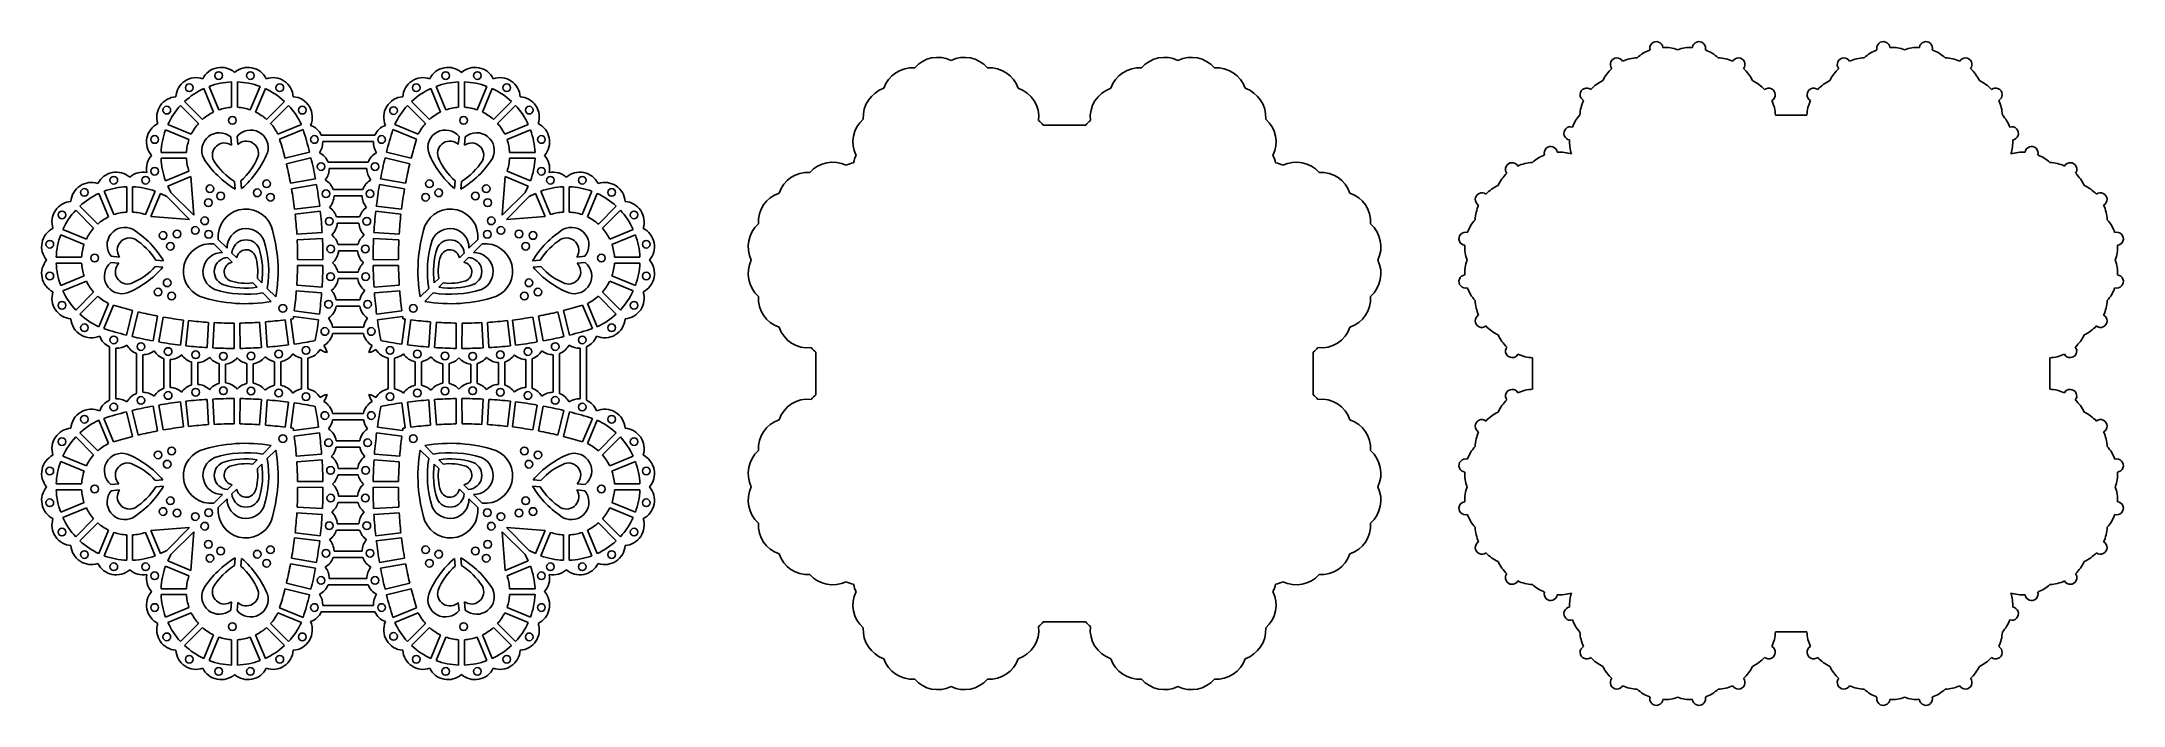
# Model space of a CAD drawing. Extents: x 464 to 1088, y 6 to 205.
import ezdxf

# ---------------------------------------------------------------- set-up
doc = ezdxf.new("R2010")
doc.units = 0
doc.layers.get('0').update_dxf_attribs({"linetype": 'CONTINUOUS'})

msp = doc.modelspace()

# ---------------------------------------------------------------- linework, layer by layer
for p, q in [((515.332388, 183.880772), (512.420572, 190.910518)), ((516.930699, 184.542815), (514.018883, 191.57256)), ((520.785908, 185.309663), (520.785908, 192.918605)), ((522.515908, 185.309663), (522.515908, 192.918605)), ((526.371116, 184.542815), (529.282932, 191.57256)), ((527.969428, 183.880772), (530.881244, 190.910518)), ((583.372355, 183.880772), (580.460539, 190.910518)), ((584.970666, 184.542815), (582.05885, 191.57256)), ((588.825875, 185.309663), (588.825875, 192.918605)), ((590.555875, 185.309663), (590.555875, 192.918605)), ((594.411083, 184.542815), (597.322899, 191.57256)), ((596.009395, 183.880772), (598.921211, 190.910518)), ((510.840805, 180.473677), (505.460471, 185.854011)), ((512.0641, 181.696972), (506.683766, 187.077306)), ((531.237716, 181.696972), (536.61805, 187.077306)), ((532.461011, 180.473677), (537.841345, 185.854011)), ((578.880772, 180.473677), (573.500438, 185.854011)), ((580.104067, 181.696972), (574.723733, 187.077306)), ((599.277683, 181.696972), (604.658017, 187.077306)), ((600.500978, 180.473677), (605.881312, 185.854011)), ((983.571432, 182.952312), (993.003017, 182.952312)), ((507.994962, 175.607078), (500.965217, 178.518894)), ((508.657005, 177.205389), (501.627259, 180.117205)), ((520.506583, 176.405933), (520.71943, 173.978052)), ((522.399323, 176.571865), (522.61217, 174.143985)), ((534.644811, 177.205389), (541.674556, 180.117205)), ((535.154511, 175.760454), (542.205627, 178.681122)), ((547.63097, 176.952312), (563.710813, 176.952312)), ((548.078895, 175.052312), (563.262887, 175.052312)), ((576.187272, 175.760454), (569.136156, 178.681122)), ((576.696972, 177.205389), (569.667226, 180.117205)), ((588.94246, 176.571865), (588.729612, 174.143985)), ((590.8352, 176.405933), (590.622353, 173.978052)), ((602.684778, 177.205389), (609.714523, 180.117205)), ((603.34682, 175.607078), (610.376566, 178.518894)), ((764.093538, 179.952312), (776.819944, 179.952312)), ((507.228114, 171.751869), (499.619172, 171.751869)), ((507.228114, 170.021869), (499.619172, 170.021869)), ((536.764504, 170.028648), (544.14246, 171.853063)), ((537.179789, 168.349232), (544.557744, 170.173647)), ((549.676357, 168.83572), (561.665426, 168.83572)), ((574.161994, 168.349232), (566.784038, 170.173647)), ((574.577279, 170.028648), (567.199323, 171.853063)), ((604.113669, 171.751869), (611.722611, 171.751869)), ((604.113669, 170.021869), (611.722611, 170.021869)), ((507.994962, 166.166661), (500.965217, 163.254845)), ((508.585738, 164.538829), (501.632927, 161.658881)), ((509.418906, 152.913074), (508.585738, 164.538829)), ((521.676779, 163.057882), (521.878571, 160.756106)), ((523.56952, 163.223814), (523.771312, 160.922038)), ((538.426734, 162.527511), (545.904687, 163.885061)), ((550.034569, 166.93572), (561.307214, 166.93572)), ((572.915049, 162.527511), (565.437096, 163.885061)), ((587.772263, 163.223814), (587.570471, 160.922038)), ((589.665003, 163.057882), (589.463211, 160.756106)), ((601.922876, 152.913074), (602.756045, 164.538829)), ((602.756045, 164.538829), (609.708855, 161.658881)), ((603.34682, 166.166661), (610.376566, 163.254845)), ((483.903297, 152.451681), (480.991481, 159.481426)), ((485.501608, 153.113723), (482.589792, 160.143469)), ((489.356817, 153.880572), (489.356817, 161.489514)), ((491.086817, 153.880572), (491.086817, 161.489514)), ((494.942025, 153.113723), (497.853841, 160.143469)), ((496.569857, 152.522948), (499.449805, 159.475759)), ((499.449805, 159.475759), (501.342799, 158.542592)), ((501.342799, 158.542592), (508.195612, 151.68978)), ((501.632927, 161.658881), (502.566094, 159.765887)), ((502.566094, 159.765887), (509.418906, 152.913074)), ((538.735748, 160.825333), (546.213701, 162.182882)), ((551.194539, 160.659611), (560.147244, 160.659611)), ((551.482831, 158.759611), (559.858951, 158.759611)), ((572.606035, 160.825333), (565.128082, 162.182882)), ((608.775689, 159.765887), (601.922876, 152.913074)), ((609.998984, 158.542592), (603.146171, 151.68978)), ((609.708855, 161.658881), (608.775689, 159.765887)), ((611.891978, 159.475759), (609.998984, 158.542592)), ((614.771926, 152.522948), (611.891978, 159.475759)), ((616.399758, 153.113723), (613.487942, 160.143469)), ((620.254966, 153.880572), (620.254966, 161.489514)), ((621.984966, 153.880572), (621.984966, 161.489514)), ((625.840175, 153.113723), (628.751991, 160.143469)), ((627.438486, 152.451681), (630.350302, 159.481426)), ((479.411714, 149.044586), (474.03138, 154.42492)), ((480.635009, 150.267881), (475.254674, 155.648215)), ((508.195612, 151.68978), (496.569857, 152.522948)), ((539.639224, 154.738311), (547.187589, 155.623629)), ((539.816207, 153.218582), (547.364645, 154.103907)), ((552.201106, 152.406435), (559.140677, 152.406435)), ((552.42, 150.506435), (558.921783, 150.506435)), ((571.525576, 153.218582), (563.977138, 154.103907)), ((571.702559, 154.738311), (564.154194, 155.623629)), ((603.146171, 151.68978), (614.771926, 152.522948)), ((630.706774, 150.267881), (636.087108, 155.648215)), ((631.930069, 149.044586), (637.310403, 154.42492)), ((476.565871, 144.177987), (469.536126, 147.089802)), ((477.227914, 145.776298), (470.198168, 148.688114)), ((515.427628, 144.323414), (518.055353, 141.695689)), ((516.785272, 145.681058), (519.412997, 143.053333)), ((540.323665, 147.286483), (547.912798, 147.696092)), ((540.416902, 145.558998), (548.006035, 145.968606)), ((552.692188, 144.108765), (558.649595, 144.108765)), ((570.92488, 145.558998), (563.335747, 145.968606)), ((571.018118, 147.286483), (563.428985, 147.696092)), ((594.556511, 145.681058), (591.928786, 143.053333)), ((595.914155, 144.323414), (593.28643, 141.695689)), ((634.113869, 145.776298), (641.143615, 148.688114)), ((634.775911, 144.177987), (641.805657, 147.089802)), ((475.799023, 140.322778), (468.190081, 140.322778)), ((475.799023, 138.592778), (468.190081, 138.592778)), ((484.53682, 138.709363), (486.964701, 138.496515)), ((484.702753, 140.602103), (487.130634, 140.389256)), ((497.884872, 137.539166), (500.186647, 137.337374)), ((498.050804, 139.431906), (500.35258, 139.230114)), ((519.525565, 140.225476), (520.932781, 138.818261)), ((520.88321, 141.58312), (522.290425, 140.175905)), ((540.535463, 137.87681), (548.13534, 137.809085)), ((540.550879, 139.606741), (548.150756, 139.539016)), ((552.842198, 142.208765), (558.499585, 142.208765)), ((570.790904, 139.606741), (563.191026, 139.539016)), ((570.80632, 137.87681), (563.206443, 137.809085)), ((590.458573, 141.58312), (589.051357, 140.175905)), ((591.816217, 140.225476), (590.409002, 138.818261)), ((613.290978, 139.431906), (610.989203, 139.230114)), ((613.456911, 137.539166), (611.155135, 137.337374)), ((626.63903, 140.602103), (624.211149, 140.389256)), ((626.804962, 138.709363), (624.377082, 138.496515)), ((635.54276, 140.322778), (643.151702, 140.322778)), ((635.54276, 138.592778), (643.151702, 138.592778)), ((476.565871, 134.737569), (469.536126, 131.825754)), ((477.227914, 133.139258), (470.198168, 130.227442)), ((527.132611, 132.61843), (528.444281, 131.30676)), ((528.490256, 133.976075), (529.801926, 132.664405)), ((540.29543, 131.927887), (547.876058, 131.383095)), ((552.666001, 135.799348), (558.675782, 135.799348)), ((552.747631, 133.899348), (558.594151, 133.899348)), ((571.046353, 131.927887), (563.465724, 131.383095)), ((582.851527, 133.976075), (581.539857, 132.664405)), ((584.209172, 132.61843), (582.897502, 131.30676)), ((634.113869, 133.139258), (641.143615, 130.227442)), ((634.775911, 134.737569), (641.805657, 131.825754)), ((479.411714, 129.87097), (474.03138, 124.490636)), ((480.635009, 128.647675), (475.254674, 123.267341)), ((483.903297, 126.463875), (480.991481, 119.434129)), ((485.348232, 125.954175), (482.427564, 118.903059)), ((530.11674, 129.6343), (532.66625, 127.08479)), ((531.474386, 130.991946), (534.023896, 128.442436)), ((540.171421, 130.202337), (547.752049, 129.657545)), ((552.122852, 127.510977), (559.218931, 127.510977)), ((552.136602, 125.610977), (559.205181, 125.610977)), ((571.170362, 130.202337), (563.589733, 129.657545)), ((579.867397, 130.991946), (577.317887, 128.442436)), ((581.225043, 129.6343), (578.675533, 127.08479)), ((625.993551, 125.954175), (628.914219, 118.903059)), ((627.438486, 126.463875), (630.350302, 119.434129)), ((630.706774, 128.647675), (636.087108, 123.267341)), ((631.930069, 129.87097), (637.310403, 124.490636)), ((491.080038, 124.344182), (489.255623, 116.966226)), ((492.759454, 123.928897), (490.935039, 116.550941)), ((498.581174, 122.681952), (497.223625, 115.203999)), ((500.283353, 122.372938), (498.925803, 114.894985)), ((506.370374, 121.469462), (505.485057, 113.921097)), ((507.890104, 121.292479), (507.004778, 113.744041)), ((513.822202, 120.785021), (513.412594, 113.195888)), ((515.549688, 120.691784), (515.14008, 113.10265)), ((521.501944, 120.557807), (521.56967, 112.957929)), ((523.231876, 120.573223), (523.299601, 112.973346)), ((529.180799, 120.813256), (529.725591, 113.232628)), ((530.906349, 120.937265), (531.451141, 113.356636)), ((536.828461, 121.55036), (537.84817, 114.018898)), ((538.542819, 121.782472), (539.562528, 114.25101)), ((539.326214, 122.565866), (546.857675, 121.546158)), ((539.558326, 124.280225), (547.089788, 123.260516)), ((551.053781, 119.348905), (560.288002, 119.348905)), ((571.783457, 124.280225), (564.251995, 123.260516)), ((572.015569, 122.565866), (564.484107, 121.546158)), ((572.798963, 121.782472), (571.779255, 114.25101)), ((574.513322, 121.55036), (573.493613, 114.018898)), ((580.435434, 120.937265), (579.890642, 113.356636)), ((582.160984, 120.813256), (581.616192, 113.232628)), ((588.109907, 120.573223), (588.042182, 112.973346)), ((589.839838, 120.557807), (589.772113, 112.957929)), ((595.792095, 120.691784), (596.201703, 113.10265)), ((597.51958, 120.785021), (597.929189, 113.195888)), ((603.451679, 121.292479), (604.337004, 113.744041)), ((604.971408, 121.469462), (605.856726, 113.921097)), ((611.05843, 122.372938), (612.415979, 114.894985)), ((612.760608, 122.681952), (614.118157, 115.203999)), ((618.582329, 123.928897), (620.406744, 116.550941)), ((620.261745, 124.344182), (622.08616, 116.966226)), ((484.156373, 113.477716), (484.156373, 97.397873)), ((486.056373, 113.02979), (486.056373, 97.845798)), ((551.026063, 117.448905), (560.31572, 117.448905)), ((625.285409, 113.02979), (625.285409, 97.845798)), ((627.185409, 113.477716), (627.185409, 97.397873)), ((492.272966, 111.432329), (492.272966, 99.44326)), ((494.172966, 111.074117), (494.172966, 99.801472)), ((500.449075, 109.914147), (500.449075, 100.961442)), ((502.349075, 109.625855), (502.349075, 101.249734)), ((508.702251, 108.90758), (508.702251, 101.968009)), ((510.602251, 108.688686), (510.602251, 102.186903)), ((516.999921, 108.416498), (516.999921, 102.459091)), ((518.899921, 108.266488), (518.899921, 102.609101)), ((525.309338, 108.442685), (525.309338, 102.432904)), ((527.209338, 108.361054), (527.209338, 102.514535)), ((533.597709, 108.985834), (533.597709, 101.889755)), ((535.497709, 108.972084), (535.497709, 101.903505)), ((541.75978, 110.054905), (541.75978, 100.820684)), ((543.65978, 110.082623), (543.65978, 100.792966)), ((567.682002, 110.082623), (567.682002, 100.792966)), ((569.582002, 110.054905), (569.582002, 100.820684)), ((575.844074, 108.972084), (575.844074, 101.903505)), ((577.744074, 108.985834), (577.744074, 101.889755)), ((584.132445, 108.361054), (584.132445, 102.514535)), ((586.032445, 108.442685), (586.032445, 102.432904)), ((592.441862, 108.266488), (592.441862, 102.609101)), ((594.341862, 108.416498), (594.341862, 102.459091)), ((600.739532, 108.688686), (600.739532, 102.186903)), ((602.639532, 108.90758), (602.639532, 101.968009)), ((608.992707, 109.625855), (608.992707, 101.249734)), ((610.892707, 109.914147), (610.892707, 100.961442)), ((617.168817, 111.074117), (617.168817, 99.801472)), ((619.068817, 111.432329), (619.068817, 99.44326)), ((695.942223, 111.800997), (695.942223, 99.074591)), ((844.971259, 111.800997), (844.971259, 99.074591)), ((910.772706, 110.153587), (910.772706, 100.722002)), ((1065.801743, 110.153587), (1065.801743, 100.722002)), ((491.080038, 86.531407), (489.255623, 93.909363)), ((492.759454, 86.946692), (490.935039, 94.324647)), ((498.581174, 88.193637), (497.223625, 95.67159)), ((500.283353, 88.502651), (498.925803, 95.980604)), ((506.370374, 89.406127), (505.485057, 96.954492)), ((507.890104, 89.58311), (507.004778, 97.131548)), ((513.822202, 90.090568), (513.412594, 97.679701)), ((515.549688, 90.183805), (515.14008, 97.772938)), ((521.501944, 90.317782), (521.56967, 97.917659)), ((523.231876, 90.302366), (523.299601, 97.902243)), ((529.180799, 90.062333), (529.725591, 97.642961)), ((530.906349, 89.938324), (531.451141, 97.518952)), ((536.828461, 89.325229), (537.84817, 96.856691)), ((538.542819, 89.093117), (539.562528, 96.624578)), ((572.798963, 89.093117), (571.779255, 96.624578)), ((574.513322, 89.325229), (573.493613, 96.856691)), ((580.435434, 89.938324), (579.890642, 97.518952)), ((582.160984, 90.062333), (581.616192, 97.642961)), ((588.109907, 90.302366), (588.042182, 97.902243)), ((589.839838, 90.317782), (589.772113, 97.917659)), ((595.792095, 90.183805), (596.201703, 97.772938)), ((597.51958, 90.090568), (597.929189, 97.679701)), ((603.451679, 89.58311), (604.337004, 97.131548)), ((604.971408, 89.406127), (605.856726, 96.954492)), ((611.05843, 88.502651), (612.415979, 95.980604)), ((612.760608, 88.193637), (614.118157, 95.67159)), ((618.582329, 86.946692), (620.406744, 94.324647)), ((620.261745, 86.531407), (622.08616, 93.909363)), ((480.635009, 82.227914), (475.254674, 87.608248)), ((483.903297, 84.411714), (480.991481, 91.441459)), ((485.348232, 84.921414), (482.427564, 91.97253)), ((539.326214, 88.309722), (546.857675, 89.329431)), ((539.558326, 86.595364), (547.089788, 87.615073)), ((551.026063, 93.426683), (560.31572, 93.426683)), ((551.053781, 91.526683), (560.288002, 91.526683)), ((571.783457, 86.595364), (564.251995, 87.615073)), ((572.015569, 88.309722), (564.484107, 89.329431)), ((625.993551, 84.921414), (628.914219, 91.97253)), ((627.438486, 84.411714), (630.350302, 91.441459)), ((630.706774, 82.227914), (636.087108, 87.608248)), ((479.411714, 81.004619), (474.03138, 86.384953)), ((530.11674, 81.241289), (532.66625, 83.790799)), ((531.474386, 79.883643), (534.023896, 82.433153)), ((540.171421, 80.673252), (547.752049, 81.218044)), ((552.122852, 83.364612), (559.218931, 83.364612)), ((552.136602, 85.264612), (559.205181, 85.264612)), ((571.170362, 80.673252), (563.589733, 81.218044)), ((579.867397, 79.883643), (577.317887, 82.433153)), ((581.225043, 81.241289), (578.675533, 83.790799)), ((631.930069, 81.004619), (637.310403, 86.384953)), ((476.565871, 76.138019), (469.536126, 79.049835)), ((477.227914, 77.736331), (470.198168, 80.648147)), ((527.132611, 78.257159), (528.444281, 79.568829)), ((528.490256, 76.899514), (529.801926, 78.211184)), ((540.29543, 78.947702), (547.876058, 79.492494)), ((552.666001, 75.076241), (558.675782, 75.076241)), ((552.747631, 76.976241), (558.594151, 76.976241)), ((571.046353, 78.947702), (563.465724, 79.492494)), ((582.851527, 76.899514), (581.539857, 78.211184)), ((584.209172, 78.257159), (582.897502, 79.568829)), ((634.113869, 77.736331), (641.143615, 80.648147)), ((634.775911, 76.138019), (641.805657, 79.049835)), ((475.799023, 72.282811), (468.190081, 72.282811)), ((475.799023, 70.552811), (468.190081, 70.552811)), ((484.53682, 72.166226), (486.964701, 72.379073)), ((484.702753, 70.273486), (487.130634, 70.486333)), ((497.884872, 73.336423), (500.186647, 73.538215)), ((498.050804, 71.443682), (500.35258, 71.645474)), ((515.427628, 66.552175), (518.055353, 69.1799)), ((519.525565, 70.650113), (520.932781, 72.057328)), ((520.88321, 69.292468), (522.290425, 70.699684)), ((540.535463, 72.998779), (548.13534, 73.066504)), ((540.550879, 71.268847), (548.150756, 71.336573)), ((552.842198, 68.666824), (558.499585, 68.666824)), ((570.790904, 71.268847), (563.191026, 71.336573)), ((570.80632, 72.998779), (563.206443, 73.066504)), ((590.458573, 69.292468), (589.051357, 70.699684)), ((591.816217, 70.650113), (590.409002, 72.057328)), ((595.914155, 66.552175), (593.28643, 69.1799)), ((613.290978, 71.443682), (610.989203, 71.645474)), ((613.456911, 73.336423), (611.155135, 73.538215)), ((626.63903, 70.273486), (624.211149, 70.486333)), ((626.804962, 72.166226), (624.377082, 72.379073)), ((635.54276, 72.282811), (643.151702, 72.282811)), ((635.54276, 70.552811), (643.151702, 70.552811)), ((476.565871, 66.697602), (469.536126, 63.785786)), ((477.227914, 65.099291), (470.198168, 62.187475)), ((516.785272, 65.194531), (519.412997, 67.822256)), ((540.323665, 63.589106), (547.912798, 63.179497)), ((540.416902, 65.316591), (548.006035, 64.906983)), ((552.692188, 66.766824), (558.649595, 66.766824)), ((570.92488, 65.316591), (563.335747, 64.906983)), ((571.018118, 63.589106), (563.428985, 63.179497)), ((594.556511, 65.194531), (591.928786, 67.822256)), ((634.113869, 65.099291), (641.143615, 62.187475)), ((634.775911, 66.697602), (641.805657, 63.785786)), ((479.411714, 61.831003), (474.03138, 56.450669)), ((480.635009, 60.607708), (475.254674, 55.227374)), ((483.903297, 58.423908), (480.991481, 51.394162)), ((485.501608, 57.761865), (482.589792, 50.73212)), ((489.356817, 56.995017), (489.356817, 49.386075)), ((491.086817, 56.995017), (491.086817, 49.386075)), ((494.942025, 57.761865), (497.853841, 50.73212)), ((508.195612, 59.185809), (496.569857, 58.352641)), ((496.569857, 58.352641), (499.449805, 51.39983)), ((501.342799, 52.332997), (508.195612, 59.185809)), ((502.566094, 51.109702), (509.418906, 57.962515)), ((509.418906, 57.962515), (508.585738, 46.33676)), ((539.816207, 57.657007), (547.364645, 56.771681)), ((552.201106, 58.469154), (559.140677, 58.469154)), ((552.42, 60.369154), (558.921783, 60.369154)), ((571.525576, 57.657007), (563.977138, 56.771681)), ((601.922876, 57.962515), (602.756045, 46.33676)), ((608.775689, 51.109702), (601.922876, 57.962515)), ((603.146171, 59.185809), (614.771926, 58.352641)), ((609.998984, 52.332997), (603.146171, 59.185809)), ((614.771926, 58.352641), (611.891978, 51.39983)), ((616.399758, 57.761865), (613.487942, 50.73212)), ((620.254966, 56.995017), (620.254966, 49.386075)), ((621.984966, 56.995017), (621.984966, 49.386075)), ((625.840175, 57.761865), (628.751991, 50.73212)), ((627.438486, 58.423908), (630.350302, 51.394162)), ((630.706774, 60.607708), (636.087108, 55.227374)), ((631.930069, 61.831003), (637.310403, 56.450669)), ((499.449805, 51.39983), (501.342799, 52.332997)), ((501.632927, 49.216708), (502.566094, 51.109702)), ((521.676779, 47.817707), (521.878571, 50.119483)), ((523.56952, 47.651775), (523.771312, 49.953551)), ((538.735748, 50.050256), (546.213701, 48.692707)), ((539.639224, 56.137278), (547.187589, 55.25196)), ((551.194539, 50.215978), (560.147244, 50.215978)), ((551.482831, 52.115978), (559.858951, 52.115978)), ((571.702559, 56.137278), (564.154194, 55.25196)), ((572.606035, 50.050256), (565.128082, 48.692707)), ((587.772263, 47.651775), (587.570471, 49.953551)), ((589.665003, 47.817707), (589.463211, 50.119483)), ((609.708855, 49.216708), (608.775689, 51.109702)), ((611.891978, 51.39983), (609.998984, 52.332997)), ((507.994962, 44.708928), (500.965217, 47.620744)), ((508.585738, 46.33676), (501.632927, 49.216708)), ((538.426734, 48.348078), (545.904687, 46.990528)), ((550.034569, 43.939869), (561.307214, 43.939869)), ((572.915049, 48.348078), (565.437096, 46.990528)), ((602.756045, 46.33676), (609.708855, 49.216708)), ((603.34682, 44.708928), (610.376566, 47.620744)), ((507.228114, 40.85372), (499.619172, 40.85372)), ((507.228114, 39.12372), (499.619172, 39.12372)), ((536.764504, 40.846941), (544.14246, 39.022526)), ((537.179789, 42.526357), (544.557744, 40.701942)), ((549.676357, 42.039869), (561.665426, 42.039869)), ((574.161994, 42.526357), (566.784038, 40.701942)), ((574.577279, 40.846941), (567.199323, 39.022526)), ((604.113669, 40.85372), (611.722611, 40.85372)), ((604.113669, 39.12372), (611.722611, 39.12372)), ((507.994962, 35.268511), (500.965217, 32.356695)), ((508.657005, 33.6702), (501.627259, 30.758384)), ((520.506583, 34.469656), (520.71943, 36.897537)), ((522.399323, 34.303724), (522.61217, 36.731604)), ((534.644811, 33.6702), (541.674556, 30.758384)), ((535.154511, 35.115135), (542.205627, 32.194467)), ((547.63097, 33.923276), (563.710813, 33.923276)), ((548.078895, 35.823276), (563.262887, 35.823276)), ((576.187272, 35.115135), (569.136156, 32.194467)), ((576.696972, 33.6702), (569.667226, 30.758384)), ((588.94246, 34.303724), (588.729612, 36.731604)), ((590.8352, 34.469656), (590.622353, 36.897537)), ((602.684778, 33.6702), (609.714523, 30.758384)), ((603.34682, 35.268511), (610.376566, 32.356695)), ((510.840805, 30.401912), (505.460471, 25.021577)), ((512.0641, 29.178617), (506.683766, 23.798283)), ((515.332388, 26.994817), (512.420572, 19.965071)), ((516.930699, 26.332774), (514.018883, 19.303029)), ((520.785908, 25.565926), (520.785908, 17.956984)), ((522.515908, 25.565926), (522.515908, 17.956984)), ((526.371116, 26.332774), (529.282932, 19.303029)), ((527.969428, 26.994817), (530.881244, 19.965071)), ((531.237716, 29.178617), (536.61805, 23.798283)), ((532.461011, 30.401912), (537.841345, 25.021577)), ((578.880772, 30.401912), (573.500438, 25.021577)), ((580.104067, 29.178617), (574.723733, 23.798283)), ((583.372355, 26.994817), (580.460539, 19.965071)), ((584.970666, 26.332774), (582.05885, 19.303029)), ((588.825875, 25.565926), (588.825875, 17.956984)), ((590.555875, 25.565926), (590.555875, 17.956984)), ((594.411083, 26.332774), (597.322899, 19.303029)), ((596.009395, 26.994817), (598.921211, 19.965071)), ((599.277683, 29.178617), (604.658017, 23.798283)), ((600.500978, 30.401912), (605.881312, 25.021577)), ((764.093538, 30.923276), (776.819944, 30.923276)), ((983.571432, 27.923276), (993.003017, 27.923276))]:
    msp.add_line(p, q)
for centre in [(516.886078, 194.841284), (526.415737, 194.841284), (584.926046, 194.841284), (594.455704, 194.841284), (508.081822, 191.194442), (535.219994, 191.194442), (576.121789, 191.194442), (603.259961, 191.194442), (501.343335, 184.455955), (521.022958, 181.393705), (541.95848, 184.455955), (569.307733, 184.337048), (590.318825, 181.393705), (609.998447, 184.455955), (497.696493, 175.651699), (545.605323, 175.651699), (565.73646, 175.651699), (613.64529, 175.651699), (547.592466, 167.535106), (563.749317, 167.535106), (485.456987, 163.412193), (494.986646, 163.412193), (497.696493, 166.12204), (531.253744, 162.36908), (580.088038, 162.36908), (613.64529, 166.12204), (616.355137, 163.412193), (625.884795, 163.412193), (476.652731, 159.76535), (513.806579, 156.693378), (514.258493, 160.879141), (517.477615, 158.69062), (528.464527, 159.653821), (532.427083, 158.3258), (549.076759, 159.358997), (562.265024, 159.358997), (578.9147, 158.3258), (582.877256, 159.653821), (593.864168, 158.69062), (597.083289, 160.879141), (597.535204, 156.693378), (634.689052, 159.76535), (469.914244, 153.026864), (512.728303, 151.250325), (550.04474, 151.105821), (561.297042, 151.105821), (598.61348, 151.250325), (641.427539, 153.026864), (466.267402, 144.222607), (500.229545, 146.850192), (502.418066, 143.631071), (504.415308, 147.302107), (509.858361, 148.380383), (513.901641, 147.207044), (550.492591, 142.808151), (560.849192, 142.808151), (597.440141, 147.207044), (601.483421, 148.380383), (606.926475, 147.302107), (608.923717, 143.631071), (611.112238, 146.850192), (645.074381, 144.222607), (479.71498, 140.085728), (631.626802, 140.085728), (466.267402, 134.692949), (501.454865, 132.644159), (550.418542, 134.498734), (560.92324, 134.498734), (609.886918, 132.644159), (645.074381, 134.692949), (469.914244, 125.888692), (498.739605, 129.854942), (502.782886, 128.681603), (536.125078, 124.983608), (549.822887, 126.210363), (561.518895, 126.210363), (575.216705, 124.983608), (608.558897, 128.681603), (612.602177, 129.854942), (641.427539, 125.888692), (476.652731, 119.150205), (548.720088, 118.048291), (562.621695, 118.048291), (634.689052, 119.150205), (485.456987, 115.503363), (493.57358, 113.51622), (501.749689, 112.031927), (534.898323, 111.285798), (543.060394, 112.388598), (568.281388, 112.388598), (576.44346, 111.285798), (609.592094, 112.031927), (617.768203, 113.51622), (625.884795, 115.503363), (510.002865, 111.063945), (518.300535, 110.616095), (526.609952, 110.690144), (584.731831, 110.690144), (593.041248, 110.616095), (601.338918, 111.063945), (501.749689, 98.843662), (510.002865, 99.811643), (518.300535, 100.259494), (526.609952, 100.185445), (534.898323, 99.58979), (576.44346, 99.58979), (584.731831, 100.185445), (593.041248, 100.259494), (601.338918, 99.811643), (609.592094, 98.843662), (485.456987, 95.372226), (493.57358, 97.359369), (543.060394, 98.486991), (548.720088, 92.827297), (562.621695, 92.827297), (568.281388, 98.486991), (617.768203, 97.359369), (625.884795, 95.372226), (476.652731, 91.725383), (634.689052, 91.725383), (469.914244, 84.986897), (498.739605, 81.020647), (502.782886, 82.193986), (536.125078, 85.891981), (549.822887, 84.665226), (561.518895, 84.665226), (575.216705, 85.891981), (608.558897, 82.193986), (612.602177, 81.020647), (641.427539, 84.986897), (466.267402, 76.18264), (501.454865, 78.23143), (550.418542, 76.376855), (560.92324, 76.376855), (609.886918, 78.23143), (645.074381, 76.18264), (479.71498, 70.789861), (550.492591, 68.067438), (560.849192, 68.067438), (631.626802, 70.789861), (466.267402, 66.652982), (500.229545, 64.025397), (502.418066, 67.244518), (504.415308, 63.573482), (509.858361, 62.495206), (513.901641, 63.668545), (597.440141, 63.668545), (601.483421, 62.495206), (606.926475, 63.573482), (608.923717, 67.244518), (611.112238, 64.025397), (645.074381, 66.652982), (469.914244, 57.848725), (512.728303, 59.625264), (550.04474, 59.769768), (561.297042, 59.769768), (598.61348, 59.625264), (641.427539, 57.848725), (476.652731, 51.110238), (513.806579, 54.182211), (514.258493, 49.996448), (517.477615, 52.184969), (528.464527, 51.221768), (532.427083, 52.549789), (549.076759, 51.516592), (562.265024, 51.516592), (578.9147, 52.549789), (582.877256, 51.221768), (593.864168, 52.184969), (597.083289, 49.996448), (597.535204, 54.182211), (634.689052, 51.110238), (485.456987, 47.463396), (494.986646, 47.463396), (497.696493, 44.753549), (531.253744, 48.506509), (547.592466, 43.340483), (563.749317, 43.340483), (580.088038, 48.506509), (613.64529, 44.753549), (616.355137, 47.463396), (625.884795, 47.463396), (497.696493, 35.22389), (545.605323, 35.22389), (565.73646, 35.22389), (613.64529, 35.22389), (501.343335, 26.419634), (521.022958, 29.481883), (541.95848, 26.419634), (569.307733, 26.538541), (590.318825, 29.481883), (609.998447, 26.419634), (508.081822, 19.681147), (535.219994, 19.681147), (576.121789, 19.681147), (603.259961, 19.681147), (516.886078, 16.034305), (526.415737, 16.034305), (584.926046, 16.034305), (594.455704, 16.034305)]:
    msp.add_circle(centre, 1.15)
for centre, radius, start, end in [((732.408295, 191.139318), 9.149492, 63.877385, 138.622615), ((740.46522, 191.139318), 9.149492, 41.377385, 116.122615), ((800.448262, 191.139318), 9.149492, 63.877385, 138.622615), ((808.505187, 191.139318), 9.149492, 41.377385, 116.122615), ((936.045254, 198.158), 1.97169, 29.095736, 218.404264), ((942.79515, 188.056066), 12.149492, 93.135626, 114.441472), ((950.238778, 191.139318), 12.149492, 110.558528, 131.864374), ((947.86853, 203.055361), 1.97169, 6.595736, 195.904264), ((950.238778, 191.139318), 12.149492, 70.635626, 91.941472), ((958.295704, 191.139318), 12.149492, 88.058528, 109.364374), ((960.665952, 203.055361), 1.97169, 344.095736, 173.404264), ((958.295704, 191.139318), 12.149492, 48.135626, 69.441472), ((965.739332, 188.056066), 12.149492, 65.558528, 86.864374), ((972.489228, 198.158), 1.97169, 321.595736, 150.904264), ((1004.085221, 198.158), 1.97169, 29.095736, 218.404264), ((1010.835117, 188.056066), 12.149492, 93.135626, 114.441472), ((1018.278745, 191.139318), 12.149492, 110.558528, 131.864374), ((1015.908497, 203.055361), 1.97169, 6.595736, 195.904264), ((1018.278745, 191.139318), 12.149492, 70.635626, 91.941472), ((1026.335671, 191.139318), 12.149492, 88.058528, 109.364374), ((1028.705919, 203.055361), 1.97169, 344.095736, 173.404264), ((1026.335671, 191.139318), 12.149492, 48.135626, 69.441472), ((1033.779299, 188.056066), 12.149492, 65.558528, 86.864374), ((1040.529195, 198.158), 1.97169, 321.595736, 150.904264), ((510.178817, 188.056066), 6.149492, 71.573624, 175.926376), ((517.622445, 191.139318), 6.149492, 49.073624, 153.426376), ((525.67937, 191.139318), 6.149492, 26.573624, 130.926376), ((533.122999, 188.056066), 6.149492, 4.073624, 108.426376), ((578.218784, 188.056066), 6.149492, 71.573624, 175.926376), ((585.662412, 191.139318), 6.149492, 49.073624, 153.426376), ((593.719338, 191.139318), 6.149492, 26.573624, 130.926376), ((601.162966, 188.056066), 6.149492, 4.073624, 108.426376), ((724.964666, 188.056066), 9.149492, 86.377385, 161.122615), ((747.908848, 188.056066), 9.149492, 18.877385, 93.622615), ((793.004633, 188.056066), 9.149492, 86.377385, 161.122615), ((815.948815, 188.056066), 9.149492, 18.877385, 93.622615), ((942.79515, 188.056066), 12.149492, 133.058528, 154.364374), ((965.739332, 188.056066), 12.149492, 25.635626, 46.941472), ((1010.835117, 188.056066), 12.149492, 133.058528, 154.364374), ((1033.779299, 188.056066), 12.149492, 25.635626, 46.941472), ((504.481711, 182.35896), 6.149492, 94.073624, 198.426376), ((521.650908, 170.886869), 22.04871, 114.748366, 132.751634), ((521.650908, 170.886869), 22.04871, 92.248366, 110.251634), ((521.650908, 170.886869), 22.04871, 69.748366, 87.751634), ((521.650908, 170.886869), 22.04871, 47.248366, 65.251634), ((538.820105, 182.35896), 6.149492, 336.322448, 85.926376), ((572.521678, 182.35896), 6.149492, 94.073624, 203.677552), ((589.690875, 170.886869), 22.04871, 114.748366, 132.751634), ((589.690875, 170.886869), 22.04871, 92.248366, 110.251634), ((589.690875, 170.886869), 22.04871, 69.748366, 87.751634), ((589.690875, 170.886869), 22.04871, 47.248366, 65.251634), ((606.860072, 182.35896), 6.149492, 341.573624, 85.926376), ((719.26756, 182.35896), 9.149492, 108.877385, 183.622615), ((753.605954, 182.35896), 9.149492, 353.725424, 71.122615), ((787.307527, 182.35896), 9.149492, 108.877385, 186.274576), ((821.645921, 182.35896), 9.149492, 356.377385, 71.122615), ((937.098044, 182.35896), 12.149492, 155.558528, 176.864374), ((926.99611, 189.108856), 1.97169, 51.595736, 240.904264), ((937.098044, 182.35896), 12.149492, 115.635626, 136.941472), ((971.436438, 182.35896), 12.149492, 42.890366, 64.364374), ((981.558139, 189.079178), 1.97169, 298.927575, 128.236103), ((971.436438, 182.35896), 12.149492, 2.799304, 24.273311), ((1005.138011, 182.35896), 12.149492, 155.726689, 177.200696), ((995.01631, 189.079178), 1.97169, 51.763897, 241.072425), ((1005.138011, 182.35896), 12.149492, 115.635626, 137.109634), ((1039.476405, 182.35896), 12.149492, 43.058528, 64.364374), ((1049.578339, 189.108856), 1.97169, 299.095736, 128.404264), ((1039.476405, 182.35896), 12.149492, 3.135626, 24.441472), ((521.650908, 170.886869), 22.04871, 137.248366, 155.251634), ((521.650908, 170.886869), 14.44871, 115.932175, 131.567825), ((521.650908, 170.886869), 14.44871, 93.432175, 109.067825), ((521.650908, 170.886869), 14.44871, 70.932175, 86.567825), ((521.650908, 170.886869), 14.44871, 48.432175, 64.067825), ((521.650908, 170.886869), 22.04871, 24.748366, 42.751634), ((589.690875, 170.886869), 22.04871, 137.248366, 155.251634), ((589.690875, 170.886869), 14.44871, 115.932175, 131.567825), ((589.690875, 170.886869), 14.44871, 93.432175, 109.067825), ((589.690875, 170.886869), 14.44871, 70.932175, 86.567825), ((589.690875, 170.886869), 14.44871, 48.432175, 64.067825), ((589.690875, 170.886869), 22.04871, 24.748366, 42.751634), ((716.184308, 174.915332), 9.149492, 131.377385, 206.122615), ((757.465658, 174.782276), 8.405835, 37.955793, 51.480636), ((783.447823, 174.782276), 8.405835, 128.519364, 142.044207), ((824.729173, 174.915332), 9.149492, 333.877385, 48.622615), ((934.014792, 174.915332), 12.149492, 138.135626, 158.381666), ((1042.559657, 174.915332), 12.149492, 21.618334, 41.864374), ((501.398459, 174.915332), 6.149492, 116.573624, 220.926376), ((521.650908, 170.886869), 22.04871, 159.748366, 177.751634), ((521.650908, 170.886869), 14.44871, 160.932175, 176.567825), ((521.650908, 170.886869), 14.44871, 138.432175, 154.067825), ((517.089669, 172.393016), 5.270559, 49.586309, 207.278103), ((526.462356, 173.214701), 5.270559, 342.74229, 140.434084), ((525.167659, 171.523701), 3.66011, 342.74229, 134.282761), ((521.650908, 170.886869), 14.44871, 25.932175, 41.567825), ((418.250598, 139.831572), 122.300488, 14.29467, 17.084123), ((418.250598, 139.831572), 129.900488, 14.270961, 17.401851), ((542.679809, 174.782276), 5.405835, 23.667284, 70.863679), ((542.679809, 174.782276), 5.405835, 325.214115, 2.863278), ((568.661974, 174.782276), 5.405835, 177.136722, 214.785885), ((568.661974, 174.782276), 5.405835, 109.136321, 156.332716), ((693.091185, 139.831572), 129.900488, 162.598149, 165.729039), ((693.091185, 139.831572), 122.300488, 162.915877, 165.70533), ((589.690875, 170.886869), 14.44871, 138.432175, 154.067825), ((584.879427, 173.214701), 5.270559, 39.565916, 197.25771), ((586.174124, 171.523701), 3.66011, 45.717239, 197.25771), ((594.252113, 172.393016), 5.270559, 332.721897, 130.413691), ((589.690875, 170.886869), 14.44871, 25.932175, 41.567825), ((589.690875, 170.886869), 14.44871, 3.432175, 19.067825), ((589.690875, 170.886869), 22.04871, 2.248366, 20.251634), ((609.943324, 174.915332), 6.149492, 319.073624, 63.426376), ((922.144628, 177.505574), 1.97169, 73.035929, 262.344457), ((934.014792, 174.915332), 12.149492, 176.998721, 197.24476), ((1054.429821, 177.505574), 1.97169, 277.655543, 106.964071), ((1042.559657, 174.915332), 12.149492, 342.75524, 3.001279), ((501.398459, 166.858407), 6.149492, 139.073624, 190.279681), ((521.650908, 170.886869), 22.04871, 182.248366, 200.251634), ((521.650908, 170.886869), 14.44871, 183.432175, 199.067825), ((536.192441, 184.937879), 28.100623, 212.16689, 239.37752), ((518.658849, 170.953087), 3.66011, 55.737633, 207.278103), ((531.924663, 179.664797), 19.514322, 212.16689, 238.321875), ((510.588378, 177.794288), 19.514322, 311.698518, 337.853503), ((505.468191, 182.244346), 28.100623, 310.642873, 337.853503), ((418.250598, 139.831572), 129.900488, 10.670961, 13.507897), ((544.628849, 166.900334), 5.405835, 20.978526, 62.564743), ((566.712934, 166.900334), 5.405835, 117.435257, 159.021474), ((693.091185, 139.831572), 129.900488, 166.492103, 169.329039), ((605.873592, 182.244346), 28.100623, 202.146497, 229.357127), ((600.753405, 177.794288), 19.514322, 202.146497, 228.301482), ((575.149342, 184.937879), 28.100623, 300.62248, 327.83311), ((579.41712, 179.664797), 19.514322, 301.678125, 327.83311), ((592.682934, 170.953087), 3.66011, 332.721897, 124.262367), ((589.690875, 170.886869), 14.44871, 340.932175, 356.567825), ((589.690875, 170.886869), 22.04871, 339.748366, 357.751634), ((609.943324, 166.858407), 6.149492, 349.720319, 40.926376), ((700.979203, 159.710227), 9.149492, 63.877385, 138.622615), ((709.036129, 159.710227), 9.149492, 101.465574, 116.122615), ((716.184308, 166.858407), 9.149492, 153.877385, 168.534426), ((824.729173, 166.858407), 9.149492, 11.465574, 26.122615), ((831.877353, 159.710227), 9.149492, 63.877385, 78.534426), ((839.934278, 159.710227), 9.149492, 41.377385, 116.122615), ((904.616163, 166.728908), 1.97169, 29.095736, 218.404264), ((911.366059, 156.626975), 12.149492, 93.135626, 114.441472), ((918.809687, 159.710227), 12.149492, 111.618334, 131.864374), ((916.219445, 171.580391), 1.97169, 7.655543, 196.964071), ((918.809687, 159.710227), 12.149492, 72.75524, 93.001279), ((1057.764762, 159.710227), 12.149492, 86.998721, 107.24476), ((1060.355004, 171.580391), 1.97169, 343.035929, 172.344457), ((1057.764762, 159.710227), 12.149492, 48.135626, 68.381666), ((1065.20839, 156.626975), 12.149492, 65.558528, 86.864374), ((1071.958286, 166.728908), 1.97169, 321.595736, 150.904264), ((478.749726, 156.626975), 6.149492, 71.573624, 175.926376), ((486.193354, 159.710227), 6.149492, 49.073624, 153.426376), ((494.250279, 159.710227), 6.149492, 79.720319, 130.926376), ((418.250598, 139.831572), 122.300488, 10.69467, 13.484187), ((544.628849, 166.900334), 5.405835, 321.614115, 0.37506), ((546.079132, 158.911564), 5.405835, 18.866424, 58.964743), ((565.262651, 158.911564), 5.405835, 121.035257, 161.133576), ((566.712934, 166.900334), 5.405835, 179.62494, 218.385885), ((693.091185, 139.831572), 122.300488, 166.515813, 169.30533), ((617.091503, 159.710227), 6.149492, 49.073624, 100.279681), ((625.148429, 159.710227), 6.149492, 26.573624, 130.926376), ((632.592057, 156.626975), 6.149492, 4.073624, 108.426376), ((693.535575, 156.626975), 9.149492, 86.377385, 161.122615), ((847.377906, 156.626975), 9.149492, 18.877385, 93.622615), ((911.366059, 156.626975), 12.149492, 133.058528, 154.364374), ((1065.20839, 156.626975), 12.149492, 25.635626, 46.941472), ((473.052619, 150.929869), 6.149492, 94.073624, 198.426376), ((490.221817, 139.457778), 22.04871, 114.748366, 132.751634), ((490.221817, 139.457778), 22.04871, 92.248366, 110.251634), ((490.221817, 139.457778), 22.04871, 69.748366, 87.751634), ((418.250598, 139.831572), 122.300488, 7.000972, 9.884187), ((418.250598, 139.831572), 129.900488, 6.982744, 9.907897), ((546.079132, 158.911564), 5.405835, 318.014115, 358.389256), ((565.262651, 158.911564), 5.405835, 181.610744, 221.985885), ((693.091185, 139.831572), 129.900488, 170.092103, 173.017256), ((693.091185, 139.831572), 122.300488, 170.115813, 172.999028), ((621.119966, 139.457778), 22.04871, 92.248366, 110.251634), ((621.119966, 139.457778), 22.04871, 69.748366, 87.751634), ((621.119966, 139.457778), 22.04871, 47.248366, 65.251634), ((638.289163, 150.929869), 6.149492, 341.573624, 85.926376), ((687.838469, 150.929869), 9.149492, 108.877385, 183.622615), ((853.075013, 150.929869), 9.149492, 356.377385, 71.122615), ((895.567019, 157.679765), 1.97169, 51.595736, 240.904264), ((905.668953, 150.929869), 12.149492, 115.635626, 136.941472), ((1070.905496, 150.929869), 12.149492, 43.058528, 64.364374), ((1081.00743, 157.679765), 1.97169, 299.095736, 128.404264), ((490.221817, 139.457778), 22.04871, 137.248366, 155.251634), ((490.221817, 139.457778), 14.44871, 115.932175, 131.567825), ((490.221817, 139.457778), 14.44871, 93.432175, 109.067825), ((490.221817, 139.457778), 14.44871, 70.932175, 86.567825), ((524.993163, 146.531646), 8.251846, 22.732097, 185.916473), ((418.250598, 139.831572), 122.300488, 3.49467, 6.284187), ((418.250598, 139.831572), 129.900488, 3.470961, 6.307897), ((547.024934, 150.847494), 5.405835, 16.761067, 55.364743), ((547.024934, 150.847494), 5.405835, 314.414115, 356.38276), ((564.316849, 150.847494), 5.405835, 183.61724, 225.585885), ((564.316849, 150.847494), 5.405835, 124.635257, 163.238933), ((693.091185, 139.831572), 129.900488, 173.692103, 176.529039), ((693.091185, 139.831572), 122.300488, 173.715813, 176.50533), ((586.34862, 146.531646), 8.251846, 354.083527, 157.267903), ((621.119966, 139.457778), 14.44871, 93.432175, 109.067825), ((621.119966, 139.457778), 14.44871, 70.932175, 86.567825), ((621.119966, 139.457778), 14.44871, 48.432175, 64.067825), ((621.119966, 139.457778), 22.04871, 24.748366, 42.751634), ((684.755217, 143.486241), 9.149492, 131.377385, 206.122615), ((856.158264, 143.486241), 9.149492, 333.877385, 48.622615), ((902.585701, 143.486241), 12.149492, 138.135626, 159.441472), ((905.668953, 150.929869), 12.149492, 155.558528, 176.864374), ((1070.905496, 150.929869), 12.149492, 3.135626, 24.441472), ((1073.988748, 143.486241), 12.149492, 20.558528, 41.864374), ((469.969368, 143.486241), 6.149492, 116.573624, 220.926376), ((490.221817, 139.457778), 22.04871, 159.748366, 177.751634), ((490.221817, 139.457778), 14.44871, 160.932175, 176.567825), ((490.221817, 139.457778), 14.44871, 138.432175, 154.067825), ((488.715669, 144.019016), 5.270559, 62.721897, 220.413691), ((490.155599, 142.449837), 3.66011, 62.721897, 214.262367), ((476.170807, 124.916245), 28.100623, 30.62248, 57.83311), ((481.443889, 129.184023), 19.514322, 31.678125, 57.83311), ((514.57704, 136.115523), 8.251846, 84.083527, 247.267903), ((525.141555, 143.20055), 5.730449, 22.732097, 181.472106), ((525.092553, 141.338461), 4.216447, 22.732097, 176.67354), ((501.343929, 136.053158), 30.552583, 350.464667, 17.84331), ((490.724582, 136.239402), 43.995719, 349.792067, 17.84331), ((418.250598, 139.831572), 122.300488, 359.89467, 2.684187), ((418.250598, 139.831572), 129.900488, 359.870961, 2.707897), ((547.462523, 142.739949), 5.405835, 14.667599, 51.764743), ((563.87926, 142.739949), 5.405835, 128.235257, 165.332401), ((693.091185, 139.831572), 129.900488, 177.292103, 180.129039), ((693.091185, 139.831572), 122.300488, 177.315813, 180.10533), ((620.617201, 136.239402), 43.995719, 162.15669, 190.207933), ((609.997854, 136.053158), 30.552583, 162.15669, 189.535333), ((586.200228, 143.20055), 5.730449, 358.527894, 157.267903), ((586.24923, 141.338461), 4.216447, 3.32646, 157.267903), ((596.764743, 136.115523), 8.251846, 292.732097, 95.916473), ((635.170976, 124.916245), 28.100623, 122.16689, 149.37752), ((629.897894, 129.184023), 19.514322, 122.16689, 148.321875), ((621.186184, 142.449837), 3.66011, 325.737633, 117.278103), ((622.626113, 144.019016), 5.270559, 319.586309, 117.278103), ((621.119966, 139.457778), 14.44871, 25.932175, 41.567825), ((621.119966, 139.457778), 14.44871, 3.432175, 19.067825), ((621.119966, 139.457778), 22.04871, 2.248366, 20.251634), ((641.372415, 143.486241), 6.149492, 319.073624, 63.426376), ((890.669658, 145.856489), 1.97169, 74.095736, 263.404264), ((902.585701, 143.486241), 12.149492, 178.058528, 199.364374), ((1085.904791, 145.856489), 1.97169, 276.595736, 105.904264), ((1073.988748, 143.486241), 12.149492, 340.635626, 1.941472), ((469.969368, 135.429315), 6.149492, 139.073624, 243.426376), ((490.221817, 139.457778), 22.04871, 182.248366, 200.251634), ((490.221817, 139.457778), 14.44871, 183.432175, 199.067825), ((487.893985, 134.64633), 5.270559, 129.565916, 287.25771), ((489.584985, 135.941027), 3.66011, 135.717239, 287.25771), ((478.86434, 155.640495), 28.100623, 292.146497, 319.357127), ((483.314398, 150.520308), 19.514322, 292.146497, 318.301482), ((517.908136, 135.967131), 5.730449, 88.527894, 247.267903), ((519.770225, 136.016133), 4.216447, 93.32646, 247.267903), ((521.472316, 135.940309), 2.928088, 100.618098, 247.267903), ((525.168377, 139.63637), 2.928088, 22.732097, 169.381902), ((513.0085, 135.984267), 15.611457, 352.609235, 17.84331), ((507.582331, 136.079432), 22.480499, 351.262334, 17.84331), ((418.250598, 139.831572), 122.300488, 356.29467, 359.084187), ((418.250598, 139.831572), 129.900488, 356.270961, 359.107897), ((547.462523, 142.739949), 5.405835, 310.814115, 354.360952), ((547.390171, 134.620926), 5.405835, 12.59105, 48.164743), ((563.87926, 142.739949), 5.405835, 185.639048, 229.185885), ((563.951612, 134.620926), 5.405835, 131.835257, 167.40895), ((693.091185, 139.831572), 129.900488, 180.892103, 183.729039), ((693.091185, 139.831572), 122.300488, 180.915813, 183.70533), ((603.759452, 136.079432), 22.480499, 162.15669, 188.737666), ((598.333283, 135.984267), 15.611457, 162.15669, 187.390765), ((586.173406, 139.63637), 2.928088, 10.618098, 157.267903), ((589.869467, 135.940309), 2.928088, 292.732097, 79.381902), ((591.571558, 136.016133), 4.216447, 292.732097, 86.67354), ((593.433647, 135.967131), 5.730449, 292.732097, 91.472106), ((632.477443, 155.640495), 28.100623, 220.642873, 247.853503), ((628.027385, 150.520308), 19.514322, 221.698518, 247.853503), ((621.756798, 135.941027), 3.66011, 252.74229, 44.282761), ((623.447798, 134.64633), 5.270559, 252.74229, 50.434084), ((621.119966, 139.457778), 14.44871, 340.932175, 356.567825), ((621.119966, 139.457778), 22.04871, 339.748366, 357.751634), ((641.372415, 135.429315), 6.149492, 296.573624, 40.926376), ((684.755217, 135.429315), 9.149492, 153.877385, 228.622615), ((856.158264, 135.429315), 9.149492, 311.377385, 26.122615), ((902.585701, 135.429315), 12.149492, 160.635626, 181.941472), ((1073.988748, 135.429315), 12.149492, 358.058528, 19.364374), ((490.221817, 139.457778), 14.44871, 205.932175, 221.567825), ((525.029254, 153.526355), 22.480499, 252.15669, 278.737666), ((525.124419, 148.100186), 15.611457, 252.15669, 277.390765), ((547.390171, 134.620926), 5.405835, 307.214115, 352.329193), ((563.951612, 134.620926), 5.405835, 187.670807, 232.785885), ((586.312528, 153.526355), 22.480499, 261.262334, 287.84331), ((586.217364, 148.100186), 15.611457, 262.609235, 287.84331), ((621.119966, 139.457778), 14.44871, 318.432175, 334.067825), ((890.669658, 133.059067), 1.97169, 96.595736, 285.904264), ((902.585701, 135.429315), 12.149492, 200.558528, 221.864374), ((1073.988748, 135.429315), 12.149492, 318.135626, 339.441472), ((1085.904791, 133.059067), 1.97169, 254.095736, 83.404264), ((473.052619, 127.985687), 6.149492, 161.573624, 265.926376), ((490.221817, 139.457778), 22.04871, 204.748366, 222.751634), ((490.221817, 139.457778), 14.44871, 228.432175, 244.067825), ((521.277114, 242.858088), 122.300488, 252.915877, 255.70533), ((524.869284, 170.384104), 43.995719, 252.15669, 280.207933), ((525.055527, 159.764757), 30.552583, 252.15669, 279.535333), ((418.250598, 139.831572), 122.300488, 352.69467, 355.484187), ((418.250598, 139.831572), 129.900488, 352.670961, 355.507897), ((546.808164, 126.522467), 5.405835, 303.614115, 350.292864), ((546.808164, 126.522467), 5.405835, 10.536385, 44.564743), ((564.533618, 126.522467), 5.405835, 189.707136, 236.385885), ((564.533618, 126.522467), 5.405835, 135.435257, 169.463615), ((693.091185, 139.831572), 129.900488, 184.492103, 187.329039), ((693.091185, 139.831572), 122.300488, 184.515813, 187.30533), ((586.472499, 170.384104), 43.995719, 259.792067, 287.84331), ((586.286255, 159.764757), 30.552583, 260.464667, 287.84331), ((590.064669, 242.858088), 122.300488, 284.29467, 287.084123), ((621.119966, 139.457778), 14.44871, 295.932175, 311.567825), ((621.119966, 139.457778), 22.04871, 317.248366, 335.251634), ((638.289163, 127.985687), 6.149492, 274.073624, 18.426376), ((687.838469, 127.985687), 9.149492, 176.377385, 251.122615), ((853.075013, 127.985687), 9.149492, 288.877385, 3.622615), ((905.668953, 127.985687), 12.149492, 183.135626, 204.441472), ((1070.905496, 127.985687), 12.149492, 335.558528, 356.864374), ((478.749726, 122.288581), 6.149492, 184.073624, 293.677552), ((490.221817, 139.457778), 22.04871, 227.248366, 245.251634), ((521.277114, 242.858088), 129.900488, 252.598149, 255.729039), ((521.277114, 242.858088), 122.300488, 256.515813, 259.30533), ((521.277114, 242.858088), 122.300488, 260.115813, 262.999028), ((521.277114, 242.858088), 122.300488, 263.715813, 266.50533), ((521.277114, 242.858088), 122.300488, 267.315813, 270.10533), ((521.277114, 242.858088), 122.300488, 270.915813, 273.70533), ((521.277114, 242.858088), 122.300488, 274.515813, 277.30533), ((521.277114, 242.858088), 122.300488, 278.115813, 278.439581), ((418.250598, 139.831572), 122.300488, 351.560419, 351.884187), ((418.250598, 139.831572), 129.900488, 349.112502, 351.907897), ((545.7188, 118.476533), 5.405835, 9.286778, 40.964743), ((565.622983, 118.476533), 5.405835, 139.035257, 170.713222), ((693.091185, 139.831572), 129.900488, 188.092103, 190.887498), ((693.091185, 139.831572), 122.300488, 188.115813, 188.439581), ((590.064669, 242.858088), 122.300488, 261.560419, 261.884187), ((590.064669, 242.858088), 122.300488, 262.69467, 265.484187), ((590.064669, 242.858088), 122.300488, 266.29467, 269.084187), ((590.064669, 242.858088), 122.300488, 269.89467, 272.684187), ((590.064669, 242.858088), 122.300488, 273.49467, 276.284187), ((590.064669, 242.858088), 122.300488, 277.000972, 279.884187), ((590.064669, 242.858088), 122.300488, 280.69467, 283.484187), ((590.064669, 242.858088), 129.900488, 284.270961, 287.401851), ((632.592057, 122.288581), 6.149492, 246.322448, 355.926376), ((621.119966, 139.457778), 22.04871, 294.748366, 312.751634), ((693.535575, 122.288581), 9.149492, 198.877385, 276.274576), ((847.377906, 122.288581), 9.149492, 263.725424, 341.122615), ((895.567019, 121.235791), 1.97169, 119.095736, 308.404264), ((905.668953, 127.985687), 12.149492, 223.058528, 244.364374), ((1070.905496, 127.985687), 12.149492, 295.635626, 316.941472), ((1081.00743, 121.235791), 1.97169, 231.595736, 60.904264), ((486.32641, 118.428877), 5.405835, 199.136321, 246.332716), ((486.32641, 118.428877), 5.405835, 267.136722, 304.785885), ((494.208352, 116.479837), 5.405835, 207.435257, 249.021474), ((521.277114, 242.858088), 129.900488, 256.492103, 259.329039), ((521.277114, 242.858088), 129.900488, 260.092103, 263.017256), ((521.277114, 242.858088), 129.900488, 263.692103, 266.529039), ((521.277114, 242.858088), 129.900488, 267.292103, 270.129039), ((521.277114, 242.858088), 129.900488, 270.892103, 273.729039), ((521.277114, 242.858088), 129.900488, 274.492103, 277.329039), ((521.277114, 242.858088), 129.900488, 278.092103, 280.887498), ((542.632153, 115.389886), 5.405835, 280.958384, 329.985885), ((550.593808, 116.982309), 5.405835, 232.635257, 257.224179), ((544.126376, 110.514878), 5.405835, 12.775821, 37.364743), ((545.7188, 118.476533), 5.405835, 300.014115, 349.041616), ((565.622983, 118.476533), 5.405835, 190.958384, 239.985885), ((567.215406, 110.514878), 5.405835, 142.635257, 167.224179), ((560.747975, 116.982309), 5.405835, 282.775821, 307.364743), ((568.70963, 115.389886), 5.405835, 210.014115, 259.041616), ((590.064669, 242.858088), 129.900488, 259.112502, 261.907897), ((590.064669, 242.858088), 129.900488, 262.670961, 265.507897), ((590.064669, 242.858088), 129.900488, 266.270961, 269.107897), ((590.064669, 242.858088), 129.900488, 269.870961, 272.707897), ((590.064669, 242.858088), 129.900488, 273.470961, 276.307897), ((590.064669, 242.858088), 129.900488, 276.982744, 279.907897), ((590.064669, 242.858088), 129.900488, 280.670961, 283.507897), ((617.133431, 116.479837), 5.405835, 290.978526, 332.564743), ((625.015373, 118.428877), 5.405835, 235.214115, 272.863278), ((625.015373, 118.428877), 5.405835, 293.667284, 340.863679), ((701.112259, 118.428877), 8.405835, 218.519364, 232.044207), ((839.801222, 118.428877), 8.405835, 307.955793, 321.480636), ((911.366059, 122.288581), 12.149492, 205.635626, 227.109634), ((904.645841, 112.16688), 1.97169, 141.763897, 331.072425), ((1071.928608, 112.16688), 1.97169, 208.927575, 38.236103), ((1065.20839, 122.288581), 12.149492, 312.890366, 334.364374), ((494.208352, 116.479837), 5.405835, 269.62494, 308.385885), ((502.197122, 115.029554), 5.405835, 211.035257, 251.133576), ((502.197122, 115.029554), 5.405835, 271.610744, 311.985885), ((510.261192, 114.083752), 5.405835, 214.635257, 253.238933), ((510.261192, 114.083752), 5.405835, 273.61724, 315.585885), ((518.368737, 113.646163), 5.405835, 218.235257, 255.332401), ((518.368737, 113.646163), 5.405835, 275.639048, 319.185885), ((526.48776, 113.718515), 5.405835, 221.835257, 257.40895), ((526.48776, 113.718515), 5.405835, 277.670807, 322.785885), ((534.586219, 114.300521), 5.405835, 225.435257, 259.463615), ((534.586219, 114.300521), 5.405835, 279.707136, 326.385885), ((542.632153, 115.389886), 5.405835, 229.035257, 260.713222), ((568.70963, 115.389886), 5.405835, 279.286778, 310.964743), ((576.755564, 114.300521), 5.405835, 213.614115, 260.292864), ((576.755564, 114.300521), 5.405835, 280.536385, 314.564743), ((584.854023, 113.718515), 5.405835, 217.214115, 262.329193), ((584.854023, 113.718515), 5.405835, 282.59105, 318.164743), ((592.973046, 113.646163), 5.405835, 220.814115, 264.360952), ((592.973046, 113.646163), 5.405835, 284.667599, 321.764743), ((601.08059, 114.083752), 5.405835, 224.414115, 266.38276), ((601.08059, 114.083752), 5.405835, 286.761067, 325.364743), ((609.144661, 115.029554), 5.405835, 228.014115, 268.389256), ((609.144661, 115.029554), 5.405835, 288.866424, 328.964743), ((617.133431, 116.479837), 5.405835, 231.614115, 270.37506), ((911.366059, 122.288581), 12.149492, 245.726689, 267.200696), ((1065.20839, 122.288581), 12.149492, 272.799304, 294.273311), ((502.197122, 95.846035), 5.405835, 108.866424, 148.964743), ((502.197122, 95.846035), 5.405835, 48.014115, 88.389256), ((510.261192, 96.791837), 5.405835, 106.761067, 145.364743), ((510.261192, 96.791837), 5.405835, 44.414115, 86.38276), ((518.368737, 97.229426), 5.405835, 104.667599, 141.764743), ((518.368737, 97.229426), 5.405835, 40.814115, 84.360952), ((526.48776, 97.157074), 5.405835, 102.59105, 138.164743), ((526.48776, 97.157074), 5.405835, 37.214115, 82.329193), ((534.586219, 96.575067), 5.405835, 100.536385, 134.564743), ((534.586219, 96.575067), 5.405835, 33.614115, 80.292864), ((542.632153, 95.485703), 5.405835, 99.286778, 130.964743), ((542.632153, 95.485703), 5.405835, 30.014115, 79.041616), ((568.70963, 95.485703), 5.405835, 100.958384, 149.985885), ((568.70963, 95.485703), 5.405835, 49.035257, 80.713222), ((576.755564, 96.575067), 5.405835, 99.707136, 146.385885), ((576.755564, 96.575067), 5.405835, 45.435257, 79.463615), ((584.854023, 97.157074), 5.405835, 97.670807, 142.785885), ((584.854023, 97.157074), 5.405835, 41.835257, 77.40895), ((592.973046, 97.229426), 5.405835, 95.639048, 139.185885), ((592.973046, 97.229426), 5.405835, 38.235257, 75.332401), ((601.08059, 96.791837), 5.405835, 93.61724, 135.585885), ((601.08059, 96.791837), 5.405835, 34.635257, 73.238933), ((609.144661, 95.846035), 5.405835, 91.610744, 131.985885), ((609.144661, 95.846035), 5.405835, 31.035257, 71.133576), ((904.645841, 98.708709), 1.97169, 28.927575, 218.236103), ((911.366059, 88.587008), 12.149492, 92.799304, 114.273311), ((1065.20839, 88.587008), 12.149492, 65.726689, 87.200696), ((1071.928608, 98.708709), 1.97169, 321.763897, 151.072425), ((478.749726, 88.587008), 6.149492, 66.322448, 175.926376), ((486.32641, 92.446712), 5.405835, 113.667284, 160.863679), ((521.277114, -31.982499), 129.900488, 104.270961, 107.401851), ((486.32641, 92.446712), 5.405835, 55.214115, 92.863278), ((494.208352, 94.395752), 5.405835, 110.978526, 152.564743), ((521.277114, -31.982499), 129.900488, 100.670961, 103.507897), ((494.208352, 94.395752), 5.405835, 51.614115, 90.37506), ((521.277114, -31.982499), 129.900488, 96.982744, 99.907897), ((521.277114, -31.982499), 129.900488, 93.470961, 96.307897), ((521.277114, -31.982499), 129.900488, 89.870961, 92.707897), ((521.277114, -31.982499), 129.900488, 86.270961, 89.107897), ((521.277114, -31.982499), 129.900488, 82.670961, 85.507897), ((521.277114, -31.982499), 129.900488, 79.112502, 81.907897), ((418.250598, 71.044017), 129.900488, 8.092103, 10.887498), ((550.593808, 93.893279), 5.405835, 102.775821, 127.364743), ((544.126376, 100.360711), 5.405835, 322.635257, 347.224179), ((545.7188, 92.399056), 5.405835, 10.958384, 59.985885), ((565.622983, 92.399056), 5.405835, 120.014115, 169.041616), ((567.215406, 100.360711), 5.405835, 192.775821, 217.364743), ((560.747975, 93.893279), 5.405835, 52.635257, 77.224179), ((693.091185, 71.044017), 129.900488, 169.112502, 171.907897), ((590.064669, -31.982499), 129.900488, 98.092103, 100.887498), ((590.064669, -31.982499), 129.900488, 94.492103, 97.329039), ((590.064669, -31.982499), 129.900488, 90.892103, 93.729039), ((590.064669, -31.982499), 129.900488, 87.292103, 90.129039), ((590.064669, -31.982499), 129.900488, 83.692103, 86.529039), ((590.064669, -31.982499), 129.900488, 80.092103, 83.017256), ((617.133431, 94.395752), 5.405835, 89.62494, 128.385885), ((590.064669, -31.982499), 129.900488, 76.492103, 79.329039), ((617.133431, 94.395752), 5.405835, 27.435257, 69.021474), ((625.015373, 92.446712), 5.405835, 87.136722, 124.785885), ((590.064669, -31.982499), 129.900488, 72.598149, 75.729039), ((625.015373, 92.446712), 5.405835, 19.136321, 66.332716), ((632.592057, 88.587008), 6.149492, 4.073624, 113.677552), ((693.535575, 88.587008), 9.149492, 83.725424, 161.122615), ((701.112259, 92.446712), 8.405835, 127.955793, 141.480636), ((839.801222, 92.446712), 8.405835, 38.519364, 52.044207), ((847.377906, 88.587008), 9.149492, 18.877385, 96.274576), ((905.668953, 82.889902), 12.149492, 115.635626, 136.941472), ((911.366059, 88.587008), 12.149492, 132.890366, 154.364374), ((1065.20839, 88.587008), 12.149492, 25.635626, 47.109634), ((1070.905496, 82.889902), 12.149492, 43.058528, 64.364374), ((473.052619, 82.889902), 6.149492, 94.073624, 198.426376), ((490.221817, 71.417811), 22.04871, 114.748366, 132.751634), ((521.277114, -31.982499), 122.300488, 100.69467, 103.484187), ((521.277114, -31.982499), 122.300488, 97.000972, 99.884187), ((521.277114, -31.982499), 122.300488, 93.49467, 96.284187), ((521.277114, -31.982499), 122.300488, 89.89467, 92.684187), ((521.277114, -31.982499), 122.300488, 86.29467, 89.084187), ((521.277114, -31.982499), 122.300488, 82.69467, 85.484187), ((521.277114, -31.982499), 122.300488, 81.560419, 81.884187), ((418.250598, 71.044017), 122.300488, 8.115813, 8.439581), ((418.250598, 71.044017), 129.900488, 4.492103, 7.329039), ((545.7188, 92.399056), 5.405835, 319.035257, 350.713222), ((546.808164, 84.353122), 5.405835, 9.707136, 56.385885), ((564.533618, 84.353122), 5.405835, 123.614115, 170.292864), ((565.622983, 92.399056), 5.405835, 189.286778, 220.964743), ((693.091185, 71.044017), 129.900488, 172.670961, 175.507897), ((693.091185, 71.044017), 122.300488, 171.560419, 171.884187), ((590.064669, -31.982499), 122.300488, 98.115813, 98.439581), ((590.064669, -31.982499), 122.300488, 94.515813, 97.30533), ((590.064669, -31.982499), 122.300488, 90.915813, 93.70533), ((590.064669, -31.982499), 122.300488, 87.315813, 90.10533), ((590.064669, -31.982499), 122.300488, 83.715813, 86.50533), ((590.064669, -31.982499), 122.300488, 80.115813, 82.999028), ((590.064669, -31.982499), 122.300488, 76.515813, 79.30533), ((621.119966, 71.417811), 22.04871, 47.248366, 65.251634), ((638.289163, 82.889902), 6.149492, 341.573624, 85.926376), ((687.838469, 82.889902), 9.149492, 108.877385, 183.622615), ((853.075013, 82.889902), 9.149492, 356.377385, 71.122615), ((905.668953, 82.889902), 12.149492, 155.558528, 176.864374), ((895.567019, 89.639798), 1.97169, 51.595736, 240.904264), ((1081.00743, 89.639798), 1.97169, 299.095736, 128.404264), ((1070.905496, 82.889902), 12.149492, 3.135626, 24.441472), ((490.221817, 71.417811), 22.04871, 137.248366, 155.251634), ((490.221817, 71.417811), 14.44871, 115.932175, 131.567825), ((487.893985, 76.229259), 5.270559, 72.74229, 230.434084), ((521.277114, -31.982499), 122.300488, 104.29467, 107.084123), ((478.86434, 55.235094), 28.100623, 40.642873, 67.853503), ((514.57704, 74.760066), 8.251846, 112.732097, 275.916473), ((524.869284, 40.491485), 43.995719, 79.792067, 107.84331), ((525.055527, 51.110832), 30.552583, 80.464667, 107.84331), ((490.724582, 74.636187), 43.995719, 342.15669, 10.207933), ((418.250598, 71.044017), 122.300488, 4.515813, 7.30533), ((546.808164, 84.353122), 5.405835, 315.435257, 349.463615), ((564.533618, 84.353122), 5.405835, 190.536385, 224.564743), ((693.091185, 71.044017), 122.300488, 172.69467, 175.484187), ((620.617201, 74.636187), 43.995719, 169.792067, 197.84331), ((586.472499, 40.491485), 43.995719, 72.15669, 100.207933), ((586.286255, 51.110832), 30.552583, 72.15669, 99.535333), ((596.764743, 74.760066), 8.251846, 264.083527, 67.267903), ((632.477443, 55.235094), 28.100623, 112.146497, 139.357127), ((590.064669, -31.982499), 122.300488, 72.915877, 75.70533), ((623.447798, 76.229259), 5.270559, 309.565916, 107.25771), ((621.119966, 71.417811), 14.44871, 48.432175, 64.067825), ((621.119966, 71.417811), 22.04871, 24.748366, 42.751634), ((684.755217, 75.446273), 9.149492, 131.377385, 206.122615), ((856.158264, 75.446273), 9.149492, 333.877385, 48.622615), ((902.585701, 75.446273), 12.149492, 138.135626, 159.441472), ((1073.988748, 75.446273), 12.149492, 20.558528, 41.864374), ((469.969368, 75.446273), 6.149492, 116.573624, 220.926376), ((490.221817, 71.417811), 22.04871, 159.748366, 177.751634), ((490.221817, 71.417811), 14.44871, 160.932175, 176.567825), ((490.221817, 71.417811), 14.44871, 138.432175, 154.067825), ((489.584985, 74.934562), 3.66011, 72.74229, 224.282761), ((483.314398, 60.355281), 19.514322, 41.698518, 67.853503), ((517.908136, 74.908458), 5.730449, 112.732097, 271.472106), ((519.770225, 74.859456), 4.216447, 112.732097, 266.67354), ((525.029254, 57.349234), 22.480499, 81.262334, 107.84331), ((521.472316, 74.93528), 2.928088, 112.732097, 259.381902), ((525.124419, 62.775403), 15.611457, 82.609235, 107.84331), ((513.0085, 74.891322), 15.611457, 342.15669, 7.390765), ((507.582331, 74.796157), 22.480499, 342.15669, 8.737666), ((501.343929, 74.822431), 30.552583, 342.15669, 9.535333), ((418.250598, 71.044017), 122.300488, 0.915813, 3.70533), ((418.250598, 71.044017), 129.900488, 0.892103, 3.729039), ((547.390171, 76.254663), 5.405835, 7.670807, 52.785885), ((547.390171, 76.254663), 5.405835, 311.835257, 347.40895), ((563.951612, 76.254663), 5.405835, 127.214115, 172.329193), ((563.951612, 76.254663), 5.405835, 192.59105, 228.164743), ((693.091185, 71.044017), 129.900488, 176.270961, 179.107897), ((693.091185, 71.044017), 122.300488, 176.29467, 179.084187), ((609.997854, 74.822431), 30.552583, 170.464667, 197.84331), ((603.759452, 74.796157), 22.480499, 171.262334, 197.84331), ((598.333283, 74.891322), 15.611457, 172.609235, 197.84331), ((586.312528, 57.349234), 22.480499, 72.15669, 98.737666), ((586.217364, 62.775403), 15.611457, 72.15669, 97.390765), ((589.869467, 74.93528), 2.928088, 280.618098, 67.267903), ((591.571558, 74.859456), 4.216447, 273.32646, 67.267903), ((593.433647, 74.908458), 5.730449, 268.527894, 67.267903), ((628.027385, 60.355281), 19.514322, 112.146497, 138.301482), ((621.756798, 74.934562), 3.66011, 315.717239, 107.25771), ((621.119966, 71.417811), 14.44871, 25.932175, 41.567825), ((621.119966, 71.417811), 14.44871, 3.432175, 19.067825), ((621.119966, 71.417811), 22.04871, 2.248366, 20.251634), ((641.372415, 75.446273), 6.149492, 319.073624, 63.426376), ((890.669658, 77.816522), 1.97169, 74.095736, 263.404264), ((902.585701, 75.446273), 12.149492, 178.058528, 199.364374), ((1085.904791, 77.816522), 1.97169, 276.595736, 105.904264), ((1073.988748, 75.446273), 12.149492, 340.635626, 1.941472), ((469.969368, 67.389348), 6.149492, 139.073624, 243.426376), ((490.221817, 71.417811), 22.04871, 182.248366, 200.251634), ((490.221817, 71.417811), 14.44871, 183.432175, 199.067825), ((488.715669, 66.856572), 5.270559, 139.586309, 297.278103), ((490.155599, 68.425752), 3.66011, 145.737633, 297.278103), ((476.170807, 85.959344), 28.100623, 302.16689, 329.37752), ((481.443889, 81.691566), 19.514322, 302.16689, 328.321875), ((525.092553, 69.537128), 4.216447, 183.32646, 337.267903), ((525.168377, 71.239219), 2.928088, 190.618098, 337.267903), ((418.250598, 71.044017), 122.300488, 357.315813, 0.10533), ((418.250598, 71.044017), 129.900488, 357.292103, 0.129039), ((547.462523, 68.13564), 5.405835, 5.639048, 49.185885), ((563.87926, 68.13564), 5.405835, 130.814115, 174.360952), ((693.091185, 71.044017), 129.900488, 179.870961, 182.707897), ((693.091185, 71.044017), 122.300488, 179.89467, 182.684187), ((586.24923, 69.537128), 4.216447, 202.732097, 356.67354), ((586.173406, 71.239219), 2.928088, 202.732097, 349.381902), ((635.170976, 85.959344), 28.100623, 210.62248, 237.83311), ((629.897894, 81.691566), 19.514322, 211.678125, 237.83311), ((621.186184, 68.425752), 3.66011, 242.721897, 34.262367), ((622.626113, 66.856572), 5.270559, 242.721897, 40.413691), ((621.119966, 71.417811), 14.44871, 340.932175, 356.567825), ((621.119966, 71.417811), 22.04871, 339.748366, 357.751634), ((641.372415, 67.389348), 6.149492, 296.573624, 40.926376), ((684.755217, 67.389348), 9.149492, 153.877385, 228.622615), ((856.158264, 67.389348), 9.149492, 311.377385, 26.122615), ((902.585701, 67.389348), 12.149492, 160.635626, 181.941472), ((1073.988748, 67.389348), 12.149492, 358.058528, 19.364374), ((490.221817, 71.417811), 14.44871, 205.932175, 221.567825), ((524.993163, 64.343943), 8.251846, 174.083527, 337.267903), ((525.141555, 67.675039), 5.730449, 178.527894, 337.267903), ((418.250598, 71.044017), 122.300488, 353.715813, 356.50533), ((418.250598, 71.044017), 129.900488, 353.692103, 356.529039), ((547.462523, 68.13564), 5.405835, 308.235257, 345.332401), ((547.024934, 60.028095), 5.405835, 3.61724, 45.585885), ((563.87926, 68.13564), 5.405835, 194.667599, 231.764743), ((564.316849, 60.028095), 5.405835, 134.414115, 176.38276), ((693.091185, 71.044017), 129.900488, 183.470961, 186.307897), ((693.091185, 71.044017), 122.300488, 183.49467, 186.284187), ((586.34862, 64.343943), 8.251846, 202.732097, 5.916473), ((586.200228, 67.675039), 5.730449, 202.732097, 1.472106), ((621.119966, 71.417811), 14.44871, 318.432175, 334.067825), ((890.669658, 65.0191), 1.97169, 96.595736, 285.904264), ((902.585701, 67.389348), 12.149492, 200.558528, 221.864374), ((1073.988748, 67.389348), 12.149492, 318.135626, 339.441472), ((1085.904791, 65.0191), 1.97169, 254.095736, 83.404264), ((473.052619, 59.94572), 6.149492, 161.573624, 265.926376), ((490.221817, 71.417811), 22.04871, 204.748366, 222.751634), ((490.221817, 71.417811), 14.44871, 228.432175, 244.067825), ((490.221817, 71.417811), 14.44871, 250.932175, 266.567825), ((490.221817, 71.417811), 14.44871, 273.432175, 289.067825), ((547.024934, 60.028095), 5.405835, 304.635257, 343.238933), ((564.316849, 60.028095), 5.405835, 196.761067, 235.364743), ((621.119966, 71.417811), 14.44871, 250.932175, 266.567825), ((621.119966, 71.417811), 14.44871, 273.432175, 289.067825), ((621.119966, 71.417811), 14.44871, 295.932175, 311.567825), ((621.119966, 71.417811), 22.04871, 317.248366, 335.251634), ((638.289163, 59.94572), 6.149492, 274.073624, 18.426376), ((687.838469, 59.94572), 9.149492, 176.377385, 251.122615), ((853.075013, 59.94572), 9.149492, 288.877385, 3.622615), ((905.668953, 59.94572), 12.149492, 183.135626, 204.441472), ((1070.905496, 59.94572), 12.149492, 335.558528, 356.864374), ((478.749726, 54.248614), 6.149492, 184.073624, 288.426376), ((490.221817, 71.417811), 22.04871, 227.248366, 245.251634), ((490.221817, 71.417811), 22.04871, 249.748366, 267.751634), ((490.221817, 71.417811), 22.04871, 272.248366, 290.251634), ((536.192441, 25.93771), 28.100623, 120.62248, 147.83311), ((505.468191, 28.631243), 28.100623, 22.146497, 49.357127), ((418.250598, 71.044017), 122.300488, 350.115813, 352.999028), ((418.250598, 71.044017), 129.900488, 350.092103, 353.017256), ((546.079132, 51.964025), 5.405835, 301.035257, 341.133576), ((546.079132, 51.964025), 5.405835, 1.610744, 41.985885), ((565.262651, 51.964025), 5.405835, 138.014115, 178.389256), ((565.262651, 51.964025), 5.405835, 198.866424, 238.964743), ((693.091185, 71.044017), 129.900488, 186.982744, 189.907897), ((693.091185, 71.044017), 122.300488, 187.000972, 189.884187), ((605.873592, 28.631243), 28.100623, 130.642873, 157.853503), ((575.149342, 25.93771), 28.100623, 32.16689, 59.37752), ((621.119966, 71.417811), 22.04871, 249.748366, 267.751634), ((621.119966, 71.417811), 22.04871, 272.248366, 290.251634), ((621.119966, 71.417811), 22.04871, 294.748366, 312.751634), ((632.592057, 54.248614), 6.149492, 251.573624, 355.926376), ((693.535575, 54.248614), 9.149492, 198.877385, 273.622615), ((847.377906, 54.248614), 9.149492, 266.377385, 341.122615), ((895.567019, 53.195824), 1.97169, 119.095736, 308.404264), ((905.668953, 59.94572), 12.149492, 223.058528, 244.364374), ((1070.905496, 59.94572), 12.149492, 295.635626, 316.941472), ((1081.00743, 53.195824), 1.97169, 231.595736, 60.904264), ((486.193354, 51.165362), 6.149492, 206.573624, 310.926376), ((494.250279, 51.165362), 6.149492, 229.073624, 280.279681), ((501.398459, 44.017182), 6.149492, 169.720319, 220.926376), ((521.650908, 39.98872), 22.04871, 159.748366, 177.751634), ((521.650908, 39.98872), 14.44871, 160.932175, 176.567825), ((531.924663, 31.210792), 19.514322, 121.678125, 147.83311), ((510.588378, 33.081301), 19.514322, 22.146497, 48.301482), ((418.250598, 71.044017), 122.300488, 346.515813, 349.30533), ((418.250598, 71.044017), 129.900488, 346.492103, 349.329039), ((544.628849, 43.975255), 5.405835, 359.62494, 38.385885), ((566.712934, 43.975255), 5.405835, 141.614115, 180.37506), ((693.091185, 71.044017), 129.900488, 190.670961, 193.507897), ((693.091185, 71.044017), 122.300488, 190.69467, 193.484187), ((600.753405, 33.081301), 19.514322, 131.698518, 157.853503), ((579.41712, 31.210792), 19.514322, 32.16689, 58.321875), ((589.690875, 39.98872), 14.44871, 3.432175, 19.067825), ((589.690875, 39.98872), 22.04871, 2.248366, 20.251634), ((609.943324, 44.017182), 6.149492, 319.073624, 10.279681), ((617.091503, 51.165362), 6.149492, 259.720319, 310.926376), ((625.148429, 51.165362), 6.149492, 229.073624, 333.426376), ((700.979203, 51.165362), 9.149492, 221.377385, 296.122615), ((839.934278, 51.165362), 9.149492, 243.877385, 318.622615), ((911.366059, 54.248614), 12.149492, 205.635626, 226.941472), ((904.616163, 44.14668), 1.97169, 141.595736, 330.904264), ((1071.958286, 44.14668), 1.97169, 209.095736, 38.404264), ((1065.20839, 54.248614), 12.149492, 313.058528, 334.364374), ((501.398459, 35.960257), 6.149492, 139.073624, 243.426376), ((521.650908, 39.98872), 22.04871, 182.248366, 200.251634), ((521.650908, 39.98872), 14.44871, 183.432175, 199.067825), ((517.089669, 38.482572), 5.270559, 152.721897, 310.413691), ((518.658849, 39.922502), 3.66011, 152.721897, 304.262367), ((526.462356, 37.660888), 5.270559, 219.565916, 17.25771), ((525.167659, 39.351888), 3.66011, 225.717239, 17.25771), ((418.250598, 71.044017), 122.300488, 342.915877, 345.70533), ((418.250598, 71.044017), 129.900488, 342.598149, 345.729039), ((544.628849, 43.975255), 5.405835, 297.435257, 339.021474), ((542.679809, 36.093313), 5.405835, 357.136722, 34.785885), ((566.712934, 43.975255), 5.405835, 200.978526, 242.564743), ((568.661974, 36.093313), 5.405835, 145.214115, 182.863278), ((693.091185, 71.044017), 129.900488, 194.270961, 197.401851), ((693.091185, 71.044017), 122.300488, 194.29467, 197.084123), ((584.879427, 37.660888), 5.270559, 162.74229, 320.434084), ((586.174124, 39.351888), 3.66011, 162.74229, 314.282761), ((592.682934, 39.922502), 3.66011, 235.737633, 27.278103), ((594.252113, 38.482572), 5.270559, 229.586309, 27.278103), ((589.690875, 39.98872), 14.44871, 340.932175, 356.567825), ((589.690875, 39.98872), 22.04871, 339.748366, 357.751634), ((609.943324, 35.960257), 6.149492, 296.573624, 40.926376), ((709.036129, 51.165362), 9.149492, 243.877385, 258.534426), ((716.184308, 35.960257), 9.149492, 153.877385, 228.622615), ((716.184308, 44.017182), 9.149492, 191.465574, 206.122615), ((824.729173, 35.960257), 9.149492, 311.377385, 26.122615), ((824.729173, 44.017182), 9.149492, 333.877385, 348.534426), ((831.877353, 51.165362), 9.149492, 281.465574, 296.122615), ((911.366059, 54.248614), 12.149492, 245.558528, 266.864374), ((918.809687, 51.165362), 12.149492, 228.135626, 248.381666), ((916.219445, 39.295198), 1.97169, 163.035929, 352.344457), ((918.809687, 51.165362), 12.149492, 266.998721, 287.24476), ((934.014792, 35.960257), 12.149492, 162.75524, 183.001279), ((1042.559657, 35.960257), 12.149492, 356.998721, 17.24476), ((1057.764762, 51.165362), 12.149492, 252.75524, 273.001279), ((1060.355004, 39.295198), 1.97169, 187.655543, 16.964071), ((1057.764762, 51.165362), 12.149492, 291.618334, 311.864374), ((1065.20839, 54.248614), 12.149492, 273.135626, 294.441472), ((521.650908, 39.98872), 14.44871, 205.932175, 221.567825), ((521.650908, 39.98872), 14.44871, 318.432175, 334.067825), ((542.679809, 36.093313), 5.405835, 289.136321, 336.332716), ((568.661974, 36.093313), 5.405835, 203.667284, 250.863679), ((589.690875, 39.98872), 14.44871, 205.932175, 221.567825), ((589.690875, 39.98872), 14.44871, 318.432175, 334.067825), ((922.144628, 33.370014), 1.97169, 97.655543, 286.964071), ((934.014792, 35.960257), 12.149492, 201.618334, 221.864374), ((1042.559657, 35.960257), 12.149492, 318.135626, 338.381666), ((1054.429821, 33.370014), 1.97169, 253.035929, 82.344457), ((504.481711, 28.516629), 6.149492, 161.573624, 265.926376), ((521.650908, 39.98872), 22.04871, 204.748366, 222.751634), ((521.650908, 39.98872), 14.44871, 228.432175, 244.067825), ((521.650908, 39.98872), 14.44871, 250.932175, 266.567825), ((521.650908, 39.98872), 14.44871, 273.432175, 289.067825), ((521.650908, 39.98872), 14.44871, 295.932175, 311.567825), ((521.650908, 39.98872), 22.04871, 317.248366, 335.251634), ((538.820105, 28.516629), 6.149492, 274.073624, 23.677552), ((572.521678, 28.516629), 6.149492, 156.322448, 265.926376), ((589.690875, 39.98872), 22.04871, 204.748366, 222.751634), ((589.690875, 39.98872), 14.44871, 228.432175, 244.067825), ((589.690875, 39.98872), 14.44871, 250.932175, 266.567825), ((589.690875, 39.98872), 14.44871, 273.432175, 289.067825), ((589.690875, 39.98872), 14.44871, 295.932175, 311.567825), ((589.690875, 39.98872), 22.04871, 317.248366, 335.251634), ((606.860072, 28.516629), 6.149492, 274.073624, 18.426376), ((719.26756, 28.516629), 9.149492, 176.377385, 251.122615), ((753.605954, 28.516629), 9.149492, 288.877385, 6.274576), ((757.465658, 36.093313), 8.405835, 308.519364, 322.044207), ((783.447823, 36.093313), 8.405835, 217.955793, 231.480636), ((787.307527, 28.516629), 9.149492, 173.725424, 251.122615), ((821.645921, 28.516629), 9.149492, 288.877385, 3.622615), ((937.098044, 28.516629), 12.149492, 183.135626, 204.441472), ((971.436438, 28.516629), 12.149492, 335.726689, 357.200696), ((1005.138011, 28.516629), 12.149492, 182.799304, 204.273311), ((1039.476405, 28.516629), 12.149492, 335.558528, 356.864374), ((510.178817, 22.819523), 6.149492, 184.073624, 288.426376), ((521.650908, 39.98872), 22.04871, 227.248366, 245.251634), ((521.650908, 39.98872), 22.04871, 249.748366, 267.751634), ((521.650908, 39.98872), 22.04871, 272.248366, 290.251634), ((521.650908, 39.98872), 22.04871, 294.748366, 312.751634), ((533.122999, 22.819523), 6.149492, 251.573624, 355.926376), ((578.218784, 22.819523), 6.149492, 184.073624, 288.426376), ((589.690875, 39.98872), 22.04871, 227.248366, 245.251634), ((589.690875, 39.98872), 22.04871, 249.748366, 267.751634), ((589.690875, 39.98872), 22.04871, 272.248366, 290.251634), ((589.690875, 39.98872), 22.04871, 294.748366, 312.751634), ((601.162966, 22.819523), 6.149492, 251.573624, 355.926376), ((724.964666, 22.819523), 9.149492, 198.877385, 273.622615), ((747.908848, 22.819523), 9.149492, 266.377385, 341.122615), ((793.004633, 22.819523), 9.149492, 198.877385, 273.622615), ((815.948815, 22.819523), 9.149492, 266.377385, 341.122615), ((926.99611, 21.766733), 1.97169, 119.095736, 308.404264), ((937.098044, 28.516629), 12.149492, 223.058528, 244.364374), ((971.436438, 28.516629), 12.149492, 295.635626, 317.109634), ((981.558139, 21.796411), 1.97169, 231.763897, 61.072425), ((995.01631, 21.796411), 1.97169, 118.927575, 308.236103), ((1005.138011, 28.516629), 12.149492, 222.890366, 244.364374), ((1039.476405, 28.516629), 12.149492, 295.635626, 316.941472), ((1049.578339, 21.766733), 1.97169, 231.595736, 60.904264), ((517.622445, 19.736271), 6.149492, 206.573624, 310.926376), ((525.67937, 19.736271), 6.149492, 229.073624, 333.426376), ((585.662412, 19.736271), 6.149492, 206.573624, 310.926376), ((593.719338, 19.736271), 6.149492, 229.073624, 333.426376), ((732.408295, 19.736271), 9.149492, 221.377385, 296.122615), ((740.46522, 19.736271), 9.149492, 243.877385, 318.622615), ((800.448262, 19.736271), 9.149492, 221.377385, 296.122615), ((808.505187, 19.736271), 9.149492, 243.877385, 318.622615), ((942.79515, 22.819523), 12.149492, 205.635626, 226.941472), ((936.045254, 12.717589), 1.97169, 141.595736, 330.904264), ((972.489228, 12.717589), 1.97169, 209.095736, 38.404264), ((965.739332, 22.819523), 12.149492, 313.058528, 334.364374), ((1010.835117, 22.819523), 12.149492, 205.635626, 226.941472), ((1004.085221, 12.717589), 1.97169, 141.595736, 330.904264), ((1040.529195, 12.717589), 1.97169, 209.095736, 38.404264), ((1033.779299, 22.819523), 12.149492, 313.058528, 334.364374), ((942.79515, 22.819523), 12.149492, 245.558528, 266.864374), ((950.238778, 19.736271), 12.149492, 228.135626, 249.441472), ((947.86853, 7.820228), 1.97169, 164.095736, 353.404264), ((950.238778, 19.736271), 12.149492, 268.058528, 289.364374), ((958.295704, 19.736271), 12.149492, 250.635626, 271.941472), ((960.665952, 7.820228), 1.97169, 186.595736, 15.904264), ((958.295704, 19.736271), 12.149492, 290.558528, 311.864374), ((965.739332, 22.819523), 12.149492, 273.135626, 294.441472), ((1010.835117, 22.819523), 12.149492, 245.558528, 266.864374), ((1018.278745, 19.736271), 12.149492, 228.135626, 249.441472), ((1015.908497, 7.820228), 1.97169, 164.095736, 353.404264), ((1018.278745, 19.736271), 12.149492, 268.058528, 289.364374), ((1026.335671, 19.736271), 12.149492, 250.635626, 271.941472), ((1028.705919, 7.820228), 1.97169, 186.595736, 15.904264), ((1026.335671, 19.736271), 12.149492, 290.558528, 311.864374), ((1033.779299, 22.819523), 12.149492, 273.135626, 294.441472)]:
    msp.add_arc(centre, radius, start, end)

doc.saveas('drawing.dxf')
